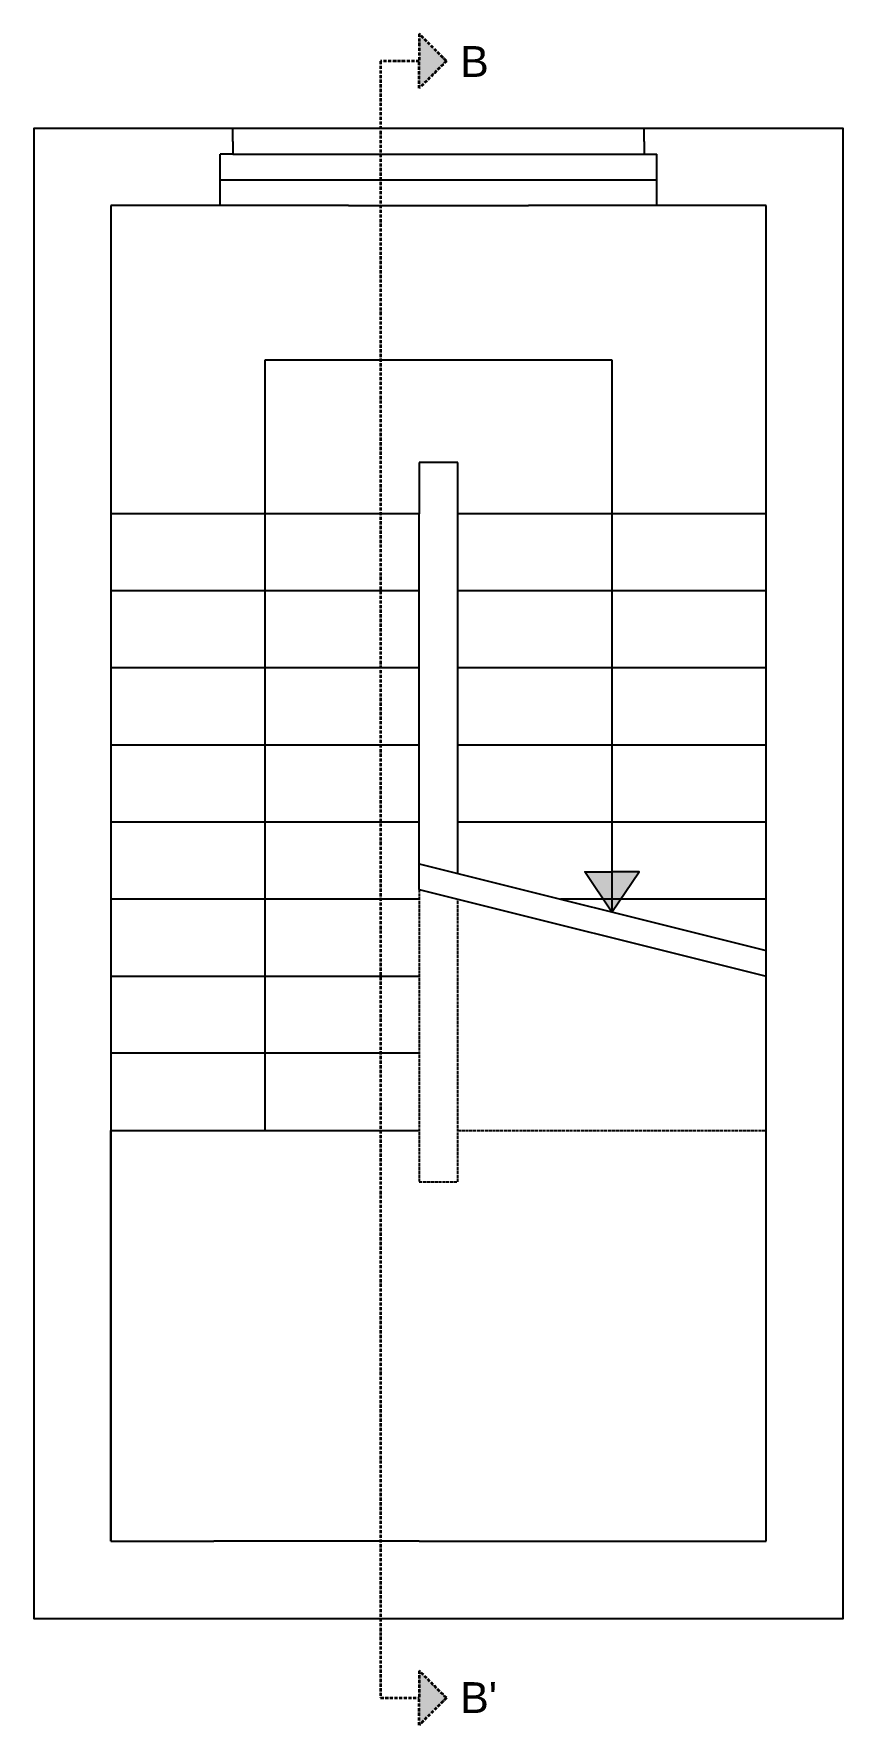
# Model space of a CAD drawing. Header units: millimetres. Extents: x -10077 to 9897, y -674 to 9335.
# Drawn here: x -10077 to -6927, y 2751 to 9335 of the extents above; entities that cross this region are included whole.
import ezdxf

# ---------------------------------------------------------------- set-up
doc = ezdxf.new("R2010")
doc.units = ezdxf.units.MM
doc.linetypes.add('ACAD_ISO02W100', pattern=[15, 12, -3])
doc.linetypes.add('ACAD_ISO10W100', pattern=[18, 12, -3, 0, -3])
doc.layers.add('linee di sezione', color=201, linetype='ACAD_ISO10W100', lineweight=35)
doc.layers.add('tratteggiata', color=7, linetype='ACAD_ISO02W100')
doc.styles.get("Standard").update_dxf_attribs({"font": 'arial.ttf'})

msp = doc.modelspace()

# ---------------------------------------------------------------- texts
at = {"layer": 'linee di sezione', "char_height": 120, "attachment_point": 1}
for s, insert in [('B', (-8417.5, 9287.6)), ("B'", (-8417.5, 2918))]:
    msp.add_mtext_dynamic_manual_height_columns(s, width=221.484, gutter_width=125, heights=[0], dxfattribs=dict(at, insert=insert))

# ---------------------------------------------------------------- hatches: boundary and pattern name
h = msp.add_hatch(color=256)
h.dxf.hatch_style = 1
h.paths.add_polyline_path([(-7826.6, 5916.4), (-7720.5, 6072.4), (-7826.6, 6072.4), (-7932.6, 6072.4)])
at = {"layer": 'linee di sezione'}
h = msp.add_hatch(color=256, dxfattribs=at)
h.dxf.hatch_style = 1
h.paths.add_polyline_path([(-8470.8, 9229.3), (-8576.9, 9335.4), (-8576.9, 9229.3), (-8576.9, 9123.2)])
h = msp.add_hatch(color=256, dxfattribs=at)
h.dxf.hatch_style = 1
h.paths.add_polyline_path([(-8470.8, 2856.6), (-8576.9, 2962.7), (-8576.9, 2856.6), (-8576.9, 2750.6)])

# ---------------------------------------------------------------- linework, layer by layer
for p, q in [((-9301.6, 8916.4), (-9301.6, 8966.4)), ((-7701.6, 8916.4), (-7701.6, 8966.4)), ((-9301.6, 8916.4), (-9301.6, 8866.4)), ((-7701.6, 8916.4), (-7701.6, 8866.4)), ((-9351.6, 8666.4), (-9351.6, 8866.4)), ((-9301.6, 8866.4), (-9351.6, 8866.4)), ((-9301.6, 8866.4), (-7701.6, 8866.4)), ((-7701.6, 8866.4), (-7651.6, 8866.4)), ((-7651.6, 8666.4), (-7651.6, 8866.4)), ((-9351.6, 8766.4), (-7651.6, 8766.4)), ((-9776.6, 8666.4), (-9776.6, 3466.4)), ((-8851.6, 8666.4), (-9776.6, 8666.4)), ((-8851.6, 8666.4), (-8151.6, 8666.4)), ((-7226.6, 8666.4), (-8151.6, 8666.4)), ((-7226.6, 3466.4), (-7226.6, 8666.4)), ((-9176.6, 5066.4), (-9176.6, 8066.4)), ((-9176.6, 8066.4), (-7826.6, 8066.4)), ((-7826.6, 8066.4), (-7826.6, 5916.4)), ((-8426.6, 7666.4), (-8576.6, 7666.4)), ((-8576.6, 7666.4), (-8576.6, 7466.4)), ((-8426.6, 6066.4), (-8426.6, 7666.4)), ((-8576.6, 7466.4), (-9776.6, 7466.4)), ((-8576.6, 7166.4), (-8576.6, 7466.4)), ((-7226.6, 7466.4), (-8426.6, 7466.4)), ((-8576.6, 7166.4), (-9776.6, 7166.4)), ((-8576.6, 6866.4), (-8576.6, 7166.4)), ((-7226.6, 7166.4), (-8426.6, 7166.4)), ((-8576.6, 6866.4), (-9776.6, 6866.4)), ((-8576.6, 6566.4), (-8576.6, 6866.4)), ((-7226.6, 6866.4), (-8426.6, 6866.4)), ((-8576.6, 6266.4), (-9776.6, 6266.4)), ((-8576.6, 6003.9), (-8576.6, 6266.4)), ((-7226.6, 6266.4), (-8426.6, 6266.4)), ((-8576.6, 5966.4), (-9776.6, 5966.4)), ((-7226.6, 5966.4), (-8026.6, 5966.4)), ((-9776.6, 5666.4), (-8576.6, 5666.4)), ((-8576.6, 5366.4), (-9776.6, 5366.4)), ((-9776.6, 3466.4), (-9776.6, 5066.4)), ((-9776.6, 5066.4), (-8576.6, 5066.4)), ((-9776.6, 3466.4), (-9376.6, 3466.4)), ((-8576.6, 3466.4), (-9376.6, 3466.4)), ((-8576.6, 3466.4), (-7226.6, 3466.4))]:
    msp.add_line(p, q)
for points in [[(-8576.6, 3166.4), (-6926.6, 3166.4), (-6926.6, 8966.4), (-10076.6, 8966.4), (-10076.6, 3166.4), (-8576.6, 3166.4)], [(-8576.6, 6266.4), (-8576.6, 6566.4), (-9776.6, 6566.4)], [(-7226.6, 6266.4), (-7226.6, 6566.4), (-8426.6, 6566.4)], [(-8576.6, 6103.9), (-7226.2, 5766.3)], [(-7826.6, 5916.4), (-7932.6, 6072.4), (-7826.6, 6072.4)], [(-7826.6, 5916.4), (-7720.5, 6072.4), (-7826.6, 6072.4)], [(-8576.6, 6003.9), (-7226.6, 5666.4)]]:
    msp.add_lwpolyline(points)
for points in [[(-8470.8, 9229.3), (-8576.9, 9335.4), (-8576.9, 9229.3)], [(-8576.9, 9229.3), (-8726.9, 9229.3), (-8726.9, 2856.6), (-8576.9, 2856.6)], [(-8470.8, 9229.3), (-8576.9, 9123.2), (-8576.9, 9229.3)], [(-8470.8, 2856.6), (-8576.9, 2962.7), (-8576.9, 2856.6)], [(-8470.8, 2856.6), (-8576.9, 2750.6), (-8576.9, 2856.6)]]:
    msp.add_lwpolyline(points, dxfattribs=at)
at = {"layer": 'tratteggiata'}
for points in [[(-8576.6, 6003.9), (-8576.6, 4866.4), (-8426.6, 4866.4), (-8426.6, 5966.4)], [(-8426.6, 5066.4), (-7226.6, 5066.4)]]:
    msp.add_lwpolyline(points, dxfattribs=at)

msp.set_redraw_order([(e.dxf.handle, doc.entitydb.next_handle()) for e in msp.query("TEXT MTEXT ATTDEF DIMENSION ARC_DIMENSION")])  # texts and dimensions are drawn at this point

doc.saveas('drawing.dxf')
